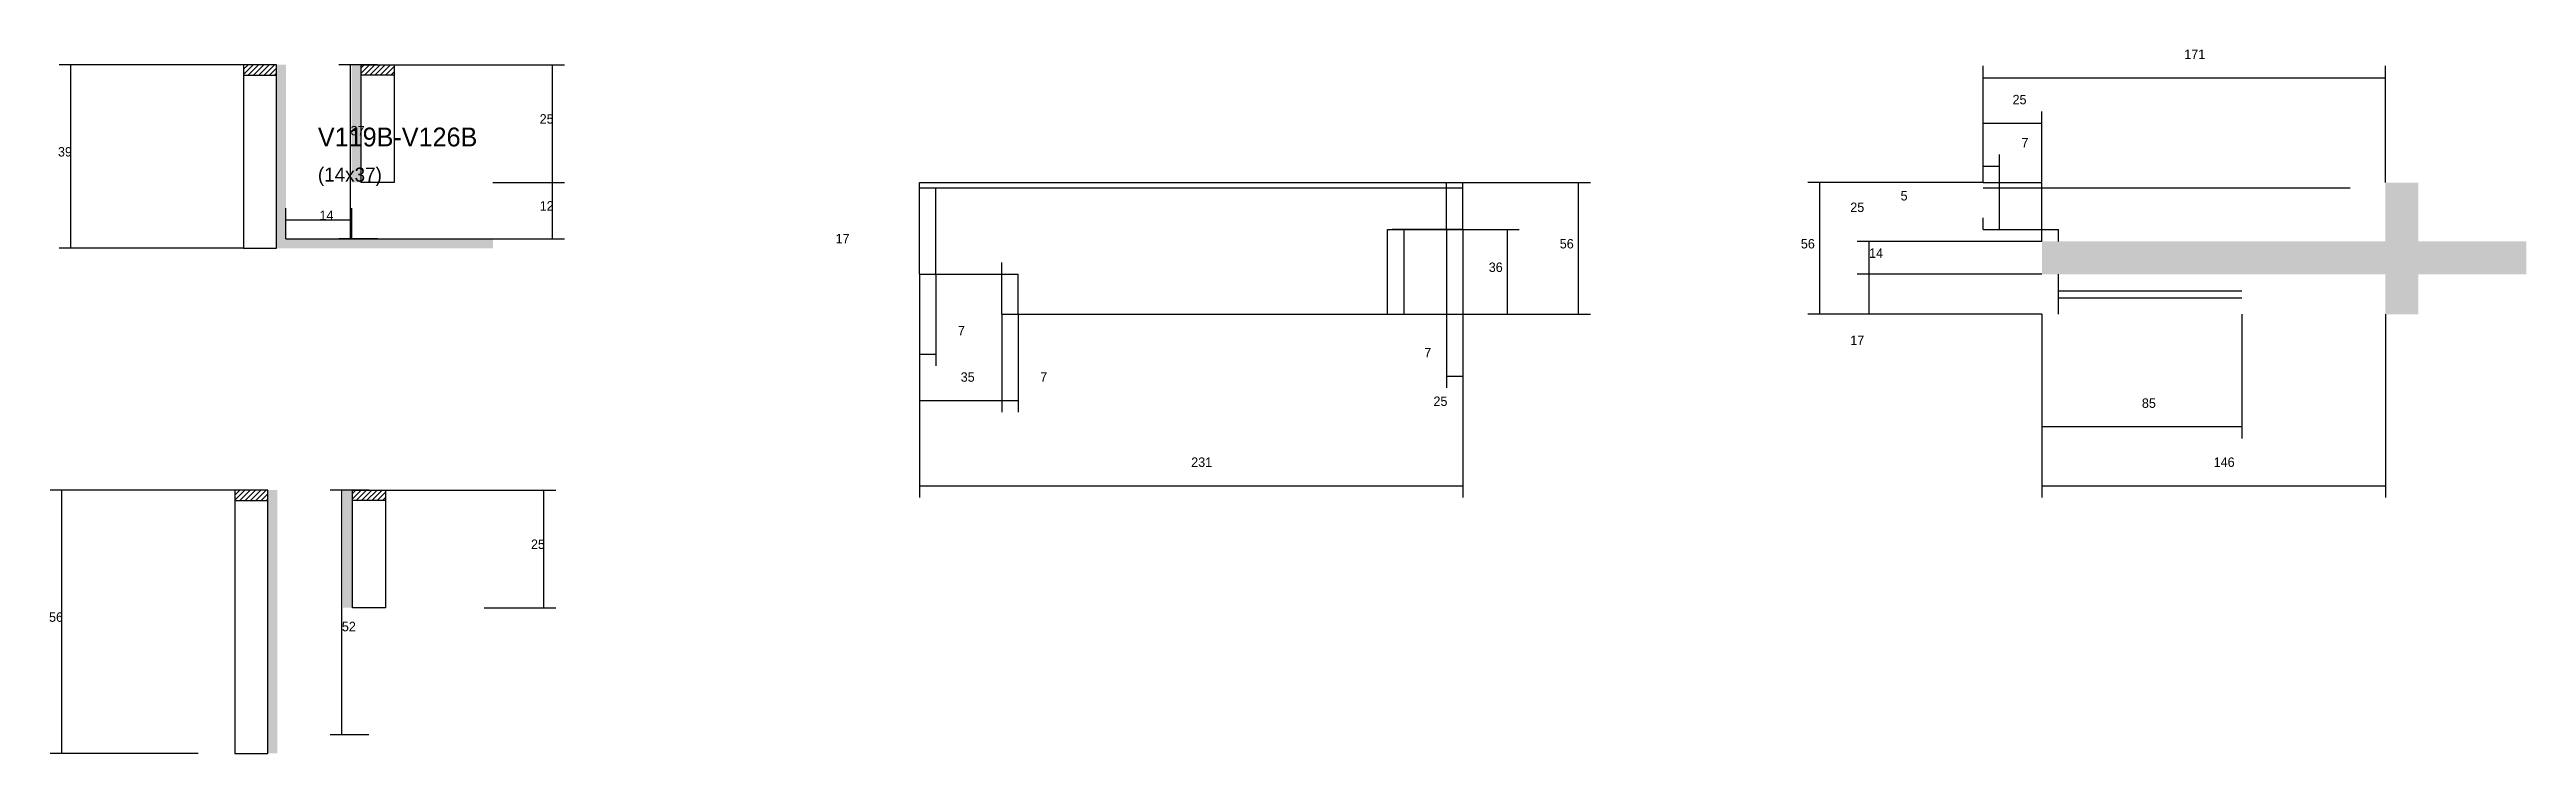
# Model space of a CAD drawing. Header units: metres. Extents: x 2534 to 4410, y -5012 to -4713.
# Drawn here: x 3357 to 4410, y -5012 to -4713 of the extents above; entities that cross this region are included whole.
import ezdxf

# ---------------------------------------------------------------- set-up
doc = ezdxf.new("R2010")
doc.units = ezdxf.units.M
for name, color, linetype in [('COTA', 241, 'Continuous'), ('Hachura', 253, 'Continuous'), ('Madeira', 126, 'Continuous'), ('Painéis', 200, 'Continuous'), ('SARR_2.2x7', 40, 'Continuous'), ('Texto Seção', 7, 'Continuous')]:
    doc.layers.add(name, color=color, linetype=linetype)

msp = doc.modelspace()

# ---------------------------------------------------------------- texts
at = {"layer": 'COTA'}
for s, p in [('171', (4264.8, -4716.7)), ('25', (4191.8, -4736)), ('37', (3485.2, -4749.2)), ('25', (3565.6, -4744.2)), ('39', (3360.8, -4758.2)), ('7', (4195.6, -4754.3)), ('12', (3565.6, -4781.2)), ('25', (4122.8, -4781.8)), ('5', (4144.2, -4776.9)), ('14', (3472, -4785.2)), ('17', (3691.4, -4795.1)), ('56', (3999.3, -4797.3)), ('56', (4101.8, -4797.3)), ('14', (4130.8, -4801.3)), ('36', (3969.1, -4807.3)), ('7', (3743.4, -4834.3)), ('7', (3941.7, -4843.6)), ('17', (4122.8, -4838.4)), ('35', (3744.6, -4854)), ('7', (3778.4, -4854)), ('25', (3945.6, -4864.3)), ('85', (4246.8, -4865.1)), ('231', (3842.6, -4890.2)), ('146', (4277.3, -4890.2)), ('25', (3561.9, -4925.1)), ('56', (3357, -4956.1)), ('52', (3481.5, -4960.1))]:
    msp.add_text(s, height=4, dxfattribs=at).set_placement(p)
at = {"layer": 'Texto Seção'}
for s, height, p in [('V119B-V126B', 8, (3471.3, -4753.9)), ('(14x37)', 6, (3471.3, -4768.9))]:
    msp.add_text(s, height=height, dxfattribs=at).set_placement(p)

# ---------------------------------------------------------------- hatches: boundary and pattern name
at = {"layer": 'COTA'}
h = msp.add_hatch(dxfattribs=at)
h.set_pattern_fill('AR-CONC', scale=0.03)
h.paths.add_polyline_path([(4204.3, -4794.3), (4204.3, -4808.3), (4350.3, -4808.3), (4350.3, -4825.3), (4364.3, -4825.3), (4364.3, -4808.3), (4410.3, -4808.3), (4410.3, -4794.3), (4364.3, -4794.3), (4364.3, -4769.3), (4350.3, -4769.3), (4350.3, -4794.3)])
at = {"layer": 'Hachura'}
h = msp.add_hatch(dxfattribs=at)
h.set_pattern_fill('ANSI31', scale=0.5)
h.paths.add_polyline_path([(3453.7, -4723.6), (3453.7, -4719.2), (3453.7, -4719.2), (3439.7, -4719.2), (3439.7, -4719.2), (3439.7, -4723.6), (3439.7, -4723.6), (3453.7, -4723.6)])
h = msp.add_hatch(color=8, dxfattribs=at)
h.dxf.hatch_style = 1
h.paths.add_polyline_path([(3457.7, -4719.2), (3453.7, -4719.2), (3453.7, -4719.2), (3453.7, -4797.2), (3453.7, -4797.2), (3457.7, -4797.2), (3457.7, -4797.2), (3457.7, -4719.2)])
h = msp.add_hatch(color=8, dxfattribs=at)
h.dxf.hatch_style = 1
h.paths.add_polyline_path([(3489.7, -4719.2), (3485.7, -4719.2), (3485.7, -4769.2), (3489.7, -4769.2)])
h = msp.add_hatch(dxfattribs=at)
h.set_pattern_fill('ANSI31', scale=0.5)
h.paths.add_polyline_path([(3489.7, -4723.6), (3489.7, -4719.2), (3489.7, -4719.2), (3503.7, -4719.2), (3503.7, -4719.2), (3503.7, -4723.6), (3503.7, -4723.6), (3489.7, -4723.6)])
h = msp.add_hatch(color=8, dxfattribs=at)
h.dxf.hatch_style = 1
h.paths.add_polyline_path([(3485.7, -4797.2), (3485.7, -4793.2), (3485.7, -4793.2), (3457.7, -4793.2), (3457.7, -4793.2), (3457.7, -4797.2), (3457.7, -4797.2), (3485.7, -4797.2)])
h = msp.add_hatch(color=8, dxfattribs=at)
h.dxf.hatch_style = 1
h.paths.add_polyline_path([(3545.7, -4797.2), (3545.7, -4793.2), (3545.7, -4793.2), (3485.7, -4793.2), (3485.7, -4793.2), (3485.7, -4797.2), (3485.7, -4797.2), (3545.7, -4797.2)])
h = msp.add_hatch(dxfattribs=at)
h.set_pattern_fill('ANSI31', scale=0.5)
h.paths.add_polyline_path([(3450, -4904.5), (3450, -4900.1), (3450, -4900.1), (3436, -4900.1), (3436, -4900.1), (3436, -4904.5), (3436, -4904.5), (3450, -4904.5)])
h = msp.add_hatch(color=8, dxfattribs=at)
h.dxf.hatch_style = 1
h.paths.add_polyline_path([(3454, -4900.1), (3450, -4900.1), (3450, -4900.1), (3450, -5012.1), (3450, -5012.1), (3454, -5012.1), (3454, -5012.1), (3454, -4900.1)])
h = msp.add_hatch(color=8, dxfattribs=at)
h.dxf.hatch_style = 1
h.paths.add_polyline_path([(3486, -4900.1), (3482, -4900.1), (3482, -4950.1), (3486, -4950.1)])
h = msp.add_hatch(dxfattribs=at)
h.set_pattern_fill('ANSI31', scale=0.5)
h.paths.add_polyline_path([(3486, -4904.5), (3486, -4900.1), (3486, -4900.1), (3500, -4900.1), (3500, -4900.1), (3500, -4904.5), (3500, -4904.5), (3486, -4904.5)])

# ---------------------------------------------------------------- linework, layer by layer
at = {"layer": 'COTA'}
for p, q in [((3439.7, -4719.2), (3361.3, -4719.2)), ((3366.3, -4797.2), (3366.3, -4719.2)), ((3496.7, -4719.2), (3480.2, -4719.2)), ((3485.2, -4793.2), (3485.2, -4719.2)), ((3503.7, -4719.2), (3576.1, -4719.2)), ((3571.1, -4769.2), (3571.1, -4719.2)), ((4179.3, -4769.3), (4179.3, -4719.7)), ((4179.3, -4724.7), (4350.3, -4724.7)), ((4350.3, -4769.3), (4350.3, -4719.7)), ((4179.3, -4769.3), (4179.3, -4739)), ((4179.3, -4744), (4204.3, -4744)), ((4204.3, -4789.3), (4204.3, -4739)), ((4179.3, -4769.3), (4179.3, -4757.3)), ((4186.3, -4769.3), (4186.3, -4757.3)), ((3545.7, -4769.2), (3576.1, -4769.2)), ((3545.7, -4769.2), (3576.1, -4769.2)), ((3571.1, -4793.2), (3571.1, -4769.2)), ((3958.1, -4769.3), (4012.3, -4769.3)), ((4007.3, -4825.3), (4007.3, -4769.3)), ((4179.3, -4769.3), (4104.8, -4769.3)), ((4109.8, -4825.3), (4109.8, -4769.3)), ((4179.3, -4762.3), (4186.3, -4762.3)), ((4179.3, -4769.3), (4179.3, -4764.3)), ((4179.3, -4769.3), (4204.3, -4769.3)), ((4204.3, -4794.3), (4204.3, -4764.3)), ((3457.7, -4793.2), (3457.7, -4780.2)), ((3485.7, -4793.2), (3485.7, -4780.2)), ((3457.7, -4785.2), (3485.7, -4785.2)), ((3958.1, -4789.3), (3928.1, -4789.3)), ((3933.1, -4825.3), (3933.1, -4789.3)), ((3951.1, -4789.3), (3951.1, -4856.6)), ((3958.1, -4789.3), (3958.1, -4903.2)), ((3958.1, -4789.3), (3958.1, -4856.6)), ((3958.1, -4789.3), (3982.1, -4789.3)), ((3977.1, -4825.3), (3977.1, -4789.3)), ((4179.3, -4789.3), (4179.3, -4784.3)), ((4179.3, -4789.3), (4204.3, -4789.3)), ((4204.3, -4794.3), (4204.3, -4784.3)), ((3439.7, -4797.2), (3361.3, -4797.2)), ((3496.7, -4793.2), (3480.2, -4793.2)), ((3545.7, -4793.2), (3576.1, -4793.2)), ((4204.3, -4794.3), (4125.8, -4794.3)), ((4130.8, -4808.3), (4130.8, -4794.3)), ((3727.1, -4808.3), (3727.1, -4803.3)), ((3727.1, -4808.3), (3727.1, -4903.2)), ((3727.1, -4808.3), (3762.1, -4808.3)), ((3727.1, -4808.3), (3727.1, -4847.3)), ((3727.1, -4808.3), (3727.1, -4867)), ((3734.1, -4808.3), (3734.1, -4847.3)), ((3762.1, -4825.3), (3762.1, -4803.3)), ((4204.3, -4808.3), (4125.8, -4808.3)), ((4204.3, -4808.3), (4125.8, -4808.3)), ((4130.8, -4825.3), (4130.8, -4808.3)), ((3762.1, -4825.3), (3762.1, -4867)), ((3762.1, -4825.3), (3762.1, -4867)), ((3769.1, -4825.3), (3769.1, -4867)), ((3933.1, -4825.3), (4012.3, -4825.3)), ((3933.1, -4825.3), (3982.1, -4825.3)), ((3933.1, -4825.3), (3938.1, -4825.3)), ((4204.3, -4825.3), (4104.8, -4825.3)), ((4204.3, -4825.3), (4125.8, -4825.3)), ((4204.3, -4825.3), (4204.3, -4878.1)), ((4204.3, -4825.3), (4204.3, -4903.2)), ((4289.3, -4825.3), (4289.3, -4878.1)), ((4350.3, -4825.3), (4350.3, -4903.2)), ((3727.1, -4842.3), (3734.1, -4842.3)), ((3951.1, -4851.6), (3958.1, -4851.6)), ((3727.1, -4862), (3762.1, -4862)), ((3762.1, -4862), (3769.1, -4862)), ((4204.3, -4873.1), (4289.3, -4873.1)), ((3436, -4900.1), (3357.5, -4900.1)), ((3362.5, -5012.1), (3362.5, -4900.1)), ((3493, -4900.1), (3476.5, -4900.1)), ((3481.5, -5004.1), (3481.5, -4900.1)), ((3500, -4900.1), (3572.4, -4900.1)), ((3567.4, -4950.1), (3567.4, -4900.1)), ((3727.1, -4898.2), (3958.1, -4898.2)), ((4204.3, -4898.2), (4350.3, -4898.2)), ((3542, -4950.1), (3572.4, -4950.1)), ((3420.4, -5012.1), (3357.5, -5012.1)), ((3493, -5004.1), (3476.5, -5004.1))]:
    msp.add_line(p, q, dxfattribs=at)
at = {"layer": 'Madeira'}
for points in [[(3453.7, -4723.6), (3453.7, -4719.2), (3439.7, -4719.2), (3439.7, -4723.6)], [(3453.7, -4719.2), (3439.7, -4719.2), (3439.7, -4797.2), (3453.7, -4797.2)], [(3489.7, -4723.6), (3489.7, -4719.2), (3503.7, -4719.2), (3503.7, -4723.6)], [(3489.7, -4719.2), (3503.7, -4719.2), (3503.7, -4769.2), (3489.7, -4769.2)], [(3450, -4904.5), (3450, -4900.1), (3436, -4900.1), (3436, -4904.5)], [(3450, -4900.1), (3436, -4900.1), (3436, -5012.1), (3450, -5012.1)], [(3486, -4904.5), (3486, -4900.1), (3500, -4900.1), (3500, -4904.5)], [(3486, -4900.1), (3500, -4900.1), (3500, -4950.1), (3486, -4950.1)]]:
    msp.add_lwpolyline(points, close=True, dxfattribs=at)
at = {"layer": 'Painéis'}
for p, q in [((3727.1, -4769.3), (3958.1, -4769.3)), ((3727.1, -4808.3), (3727.1, -4769.3)), ((3958.1, -4789.3), (3958.1, -4769.3)), ((3933.1, -4789.3), (3958.1, -4789.3)), ((3933.1, -4825.3), (3933.1, -4789.3)), ((4179.3, -4789.3), (4204.3, -4789.3)), ((3457.7, -4793.2), (3485.7, -4793.2)), ((3485.7, -4793.2), (3545.7, -4793.2)), ((3727.1, -4808.3), (3762.1, -4808.3)), ((3762.1, -4825.3), (3762.1, -4808.3)), ((3762.1, -4825.3), (3933.1, -4825.3))]:
    msp.add_line(p, q, dxfattribs=at)
at = {"layer": 'SARR_2.2x7'}
for p, q in [((3951.1, -4789.3), (3951.1, -4769.3)), ((4186.3, -4789.3), (4186.3, -4769.3)), ((3727.1, -4771.5), (3958.1, -4771.5)), ((3734.1, -4808.3), (3734.1, -4771.5)), ((4179.3, -4771.5), (4335.3, -4771.5)), ((3926.1, -4825.3), (3926.1, -4789.3)), ((3926.1, -4789.3), (3933.1, -4789.3)), ((4204.3, -4789.3), (4211.3, -4789.3)), ((4211.3, -4794.3), (4211.3, -4789.3)), ((3762.1, -4808.3), (3769.1, -4808.3)), ((3769.1, -4825.3), (3769.1, -4808.3)), ((4211.3, -4825.3), (4211.3, -4808.3)), ((4211.3, -4815.3), (4289.3, -4815.3)), ((4211.3, -4818.3), (4289.3, -4818.3))]:
    msp.add_line(p, q, dxfattribs=at)

msp.set_redraw_order([(e.dxf.handle, doc.entitydb.next_handle()) for e in msp.query("TEXT MTEXT ATTDEF DIMENSION ARC_DIMENSION")])  # texts and dimensions are drawn at this point

doc.saveas('drawing.dxf')
